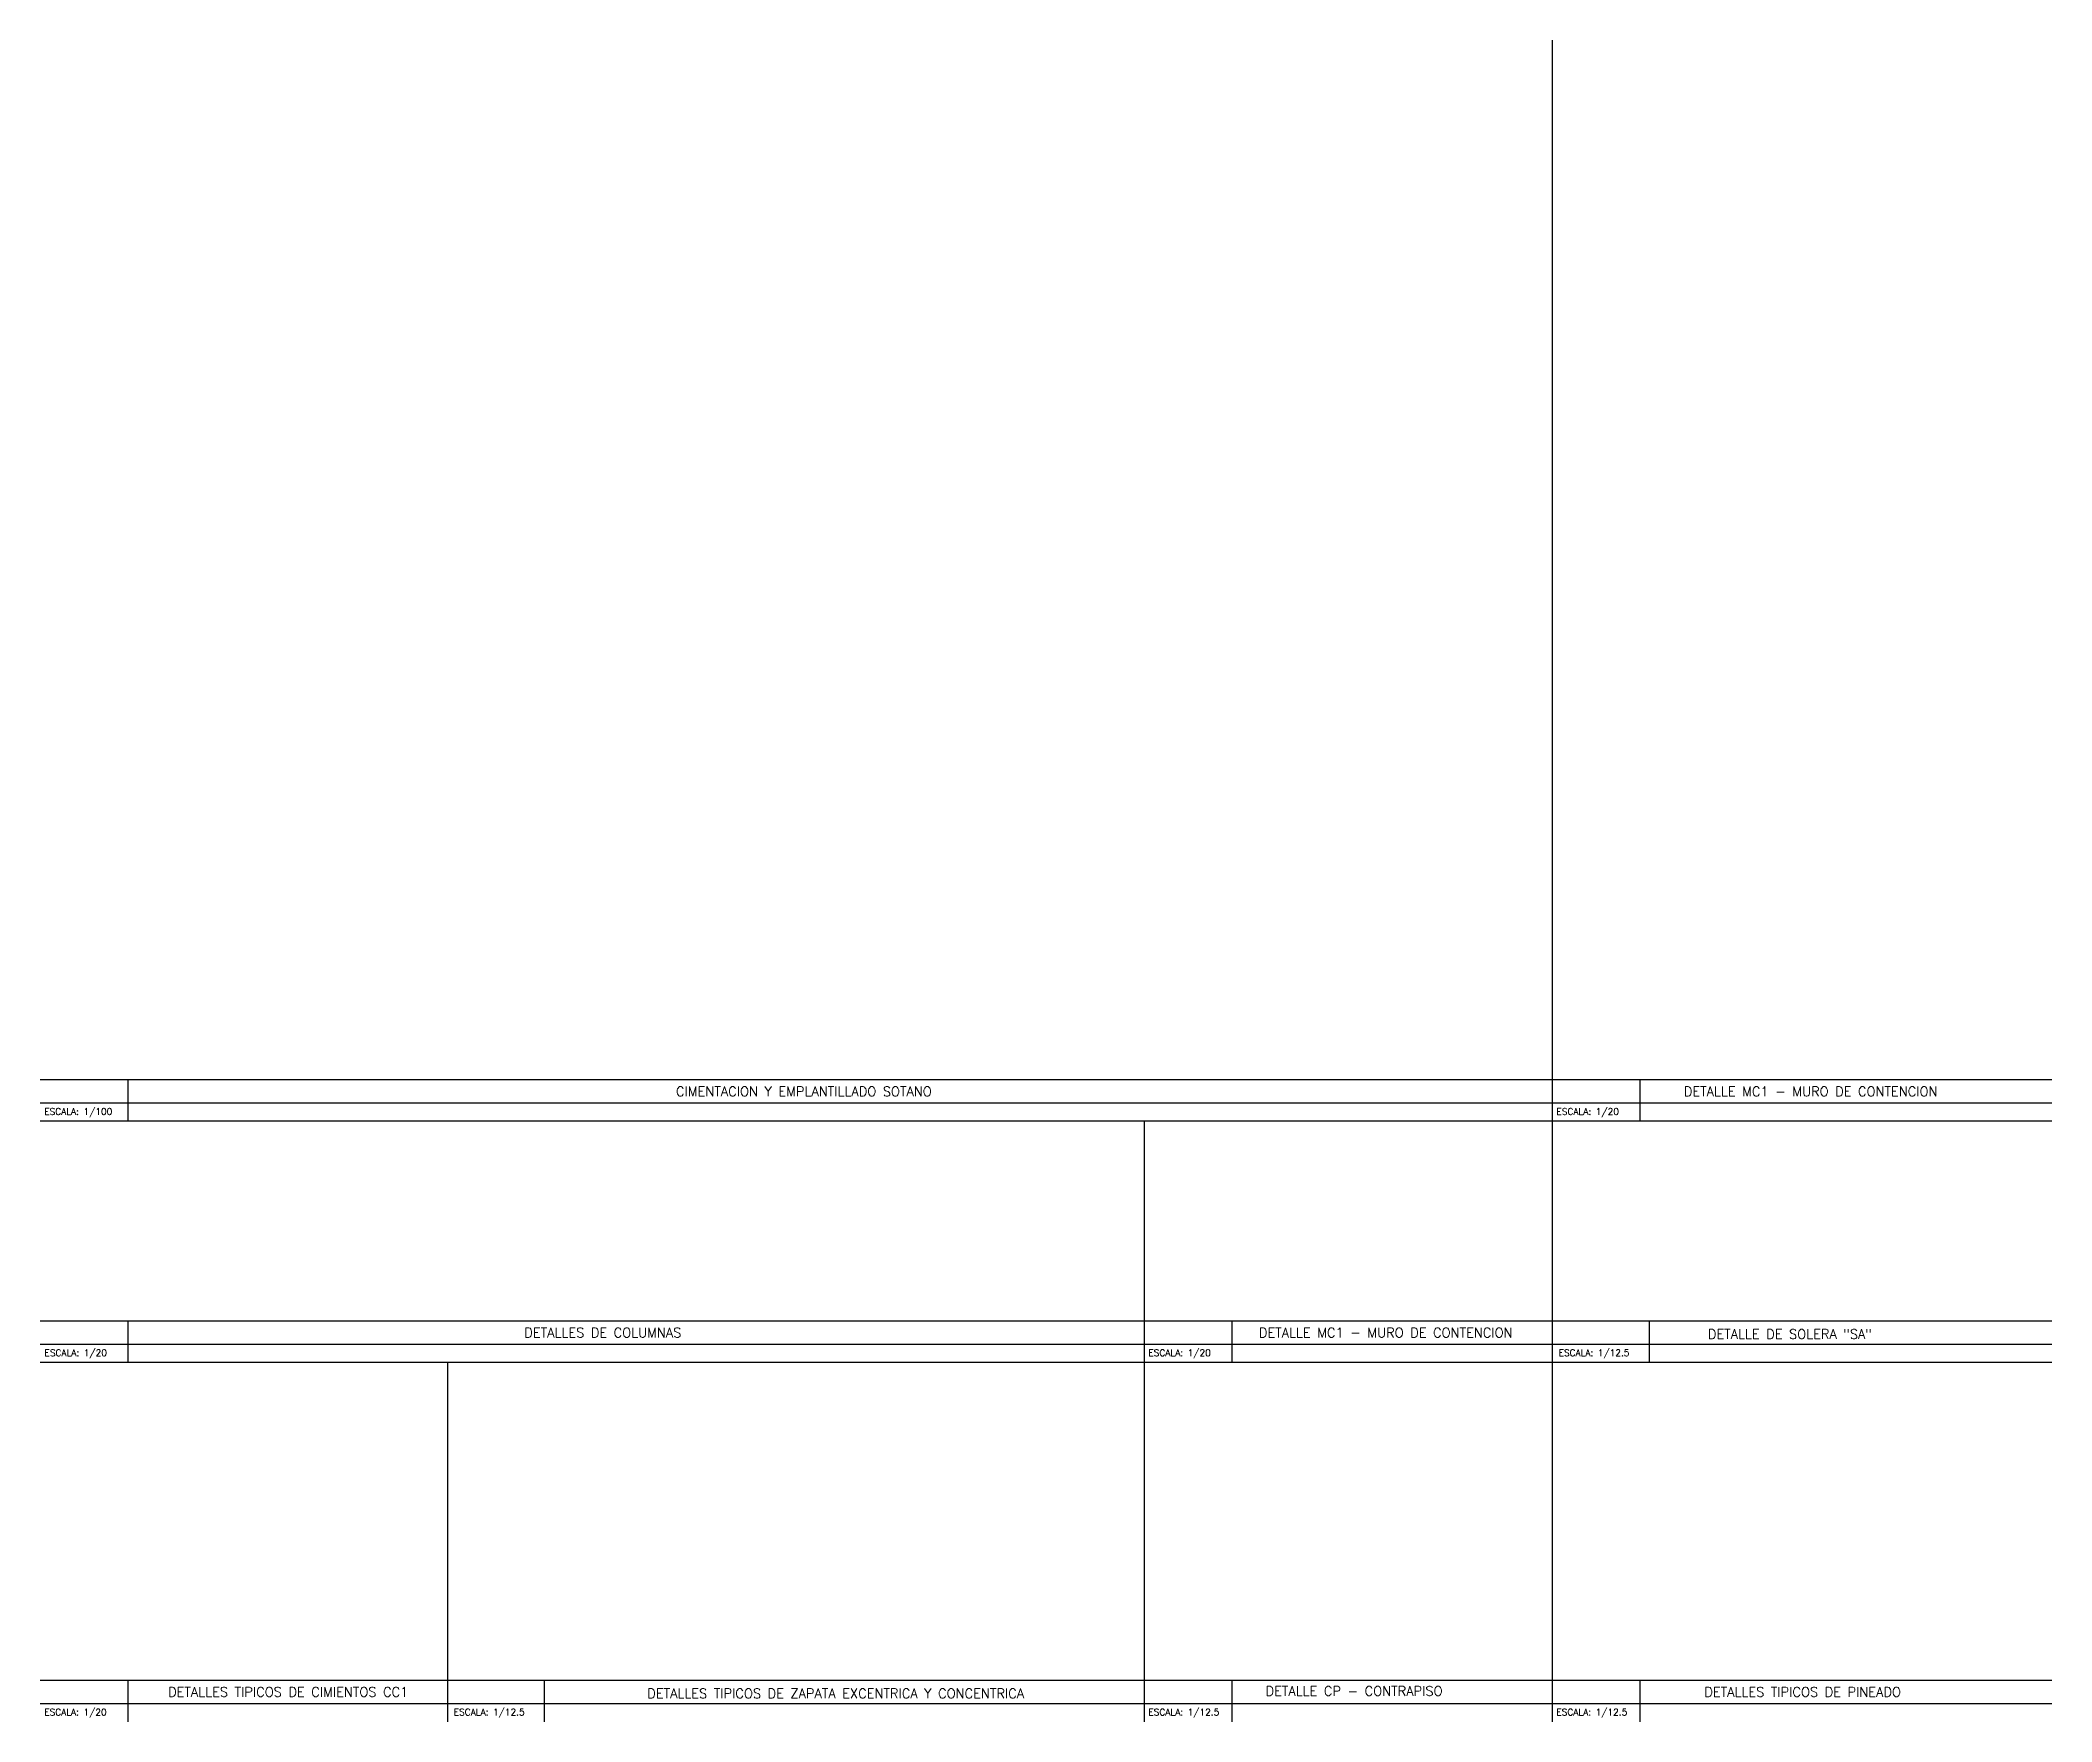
# Paper-space layout 'Layout1' of a CAD drawing. Header units: metres. Extents: x 3 to 81.6, y 1 to 58.3.
# Drawn here: x 3 to 71.6, y 1 to 58.3 of the extents above; entities that cross this region are included whole.
import ezdxf
from ezdxf.enums import TextEntityAlignment as Align

# ---------------------------------------------------------------- set-up
doc = ezdxf.new("R2010")
doc.units = ezdxf.units.M
for name, color, linetype in [('CUADRO DE DATOS', 254, 'Continuous'), ('L2', 4, 'Continuous'), ('TEX2', 3, 'Continuous'), ('TEX3', 6, 'Continuous')]:
    doc.layers.add(name, color=color, linetype=linetype)
doc.styles.add('ROMANS', font='romans')

psp = doc.layouts.get("Layout1")

# ---------------------------------------------------------------- texts
at = {"layer": 'TEX2', "style": 'ROMANS'}
for s, p in [('ESCALA: 1/100', (3.136, 21.699)), ('ESCALA: 1/20', (54.712, 21.699)), ('ESCALA: 1/20', (3.146, 13.473)), ('ESCALA: 1/20', (40.794, 13.473)), ('ESCALA: 1/12.5', (54.783, 13.474)), ('ESCALA: 1/20', (3.136, 1.218)), ('ESCALA: 1/12.5', (17.104, 1.219)), ('ESCALA: 1/12.5', (40.794, 1.218)), ('ESCALA: 1/12.5', (54.708, 1.218))]:
    psp.add_text(s, height=0.22473, dxfattribs=at).set_placement(p)
at = {"layer": 'TEX3', "style": 'ROMANS'}
for s, p in [('CIMENTACION Y EMPLANTILLADO SOTANO', (29.044, 22.336)), ('DETALLE MC1 - MURO DE CONTENCION', (63.381, 22.336)), ('DETALLES DE COLUMNAS', (22.188, 14.11)), ('DETALLE MC1 - MURO DE CONTENCION', (48.888, 14.11)), ('DETALLE DE SOLERA "SA" ', (62.783, 14.06)), ('DETALLES TIPICOS DE CIMIENTOS CC1', (11.457, 1.855)), ('DETALLES TIPICOS DE ZAPATA EXCENTRICA Y CONCENTRICA', (30.13, 1.805)), ('DETALLE CP - CONTRAPISO', (47.808, 1.887)), ('DETALLES TIPICOS DE PINEADO', (63.107, 1.855))]:
    psp.add_text(s, height=0.32461, dxfattribs=at).set_placement(p, align=Align.CENTER)

# ---------------------------------------------------------------- linework, layer by layer
at = {"layer": 'CUADRO DE DATOS', "color": 6}
for p, q in [((54.565, 58.349), (54.565, 1)), ((71.604, 21.481), (3, 21.481)), ((40.647, 21.481), (40.647, 14.193)), ((40.647, 14.193), (40.647, 1)), ((40.647, 13.255), (3, 13.255)), ((16.886, 13.255), (16.886, 1)), ((54.565, 13.255), (40.647, 13.255)), ((71.604, 13.255), (54.565, 13.255))]:
    psp.add_line(p, q, dxfattribs=at)
at = {"layer": 'L2'}
for p, q in [((3, 22.904), (54.565, 22.904)), ((6, 21.481), (6, 22.904)), ((54.565, 22.904), (71.604, 22.904)), ((57.565, 21.481), (57.565, 22.904)), ((3, 22.105), (54.565, 22.105)), ((54.565, 22.105), (71.604, 22.105)), ((3, 14.678), (40.647, 14.678)), ((6, 13.255), (6, 14.678)), ((40.647, 14.678), (54.565, 14.678)), ((43.647, 13.255), (43.647, 14.678)), ((54.565, 14.678), (71.604, 14.678)), ((57.879, 13.256), (57.879, 14.679)), ((3, 13.879), (40.647, 13.88)), ((40.647, 13.879), (54.565, 13.879)), ((54.565, 13.88), (71.604, 13.88)), ((3, 2.423), (71.604, 2.423)), ((6, 1), (6, 2.423)), ((20.2, 1.001), (20.2, 2.424)), ((43.647, 1), (43.647, 2.423)), ((57.562, 1), (57.562, 2.423)), ((3, 1.624), (71.604, 1.624))]:
    psp.add_line(p, q, dxfattribs=at)

psp.set_redraw_order([(e.dxf.handle, doc.entitydb.next_handle()) for e in psp.query("TEXT MTEXT ATTDEF DIMENSION ARC_DIMENSION")])  # texts and dimensions are drawn at this point

doc.saveas('drawing.dxf')
